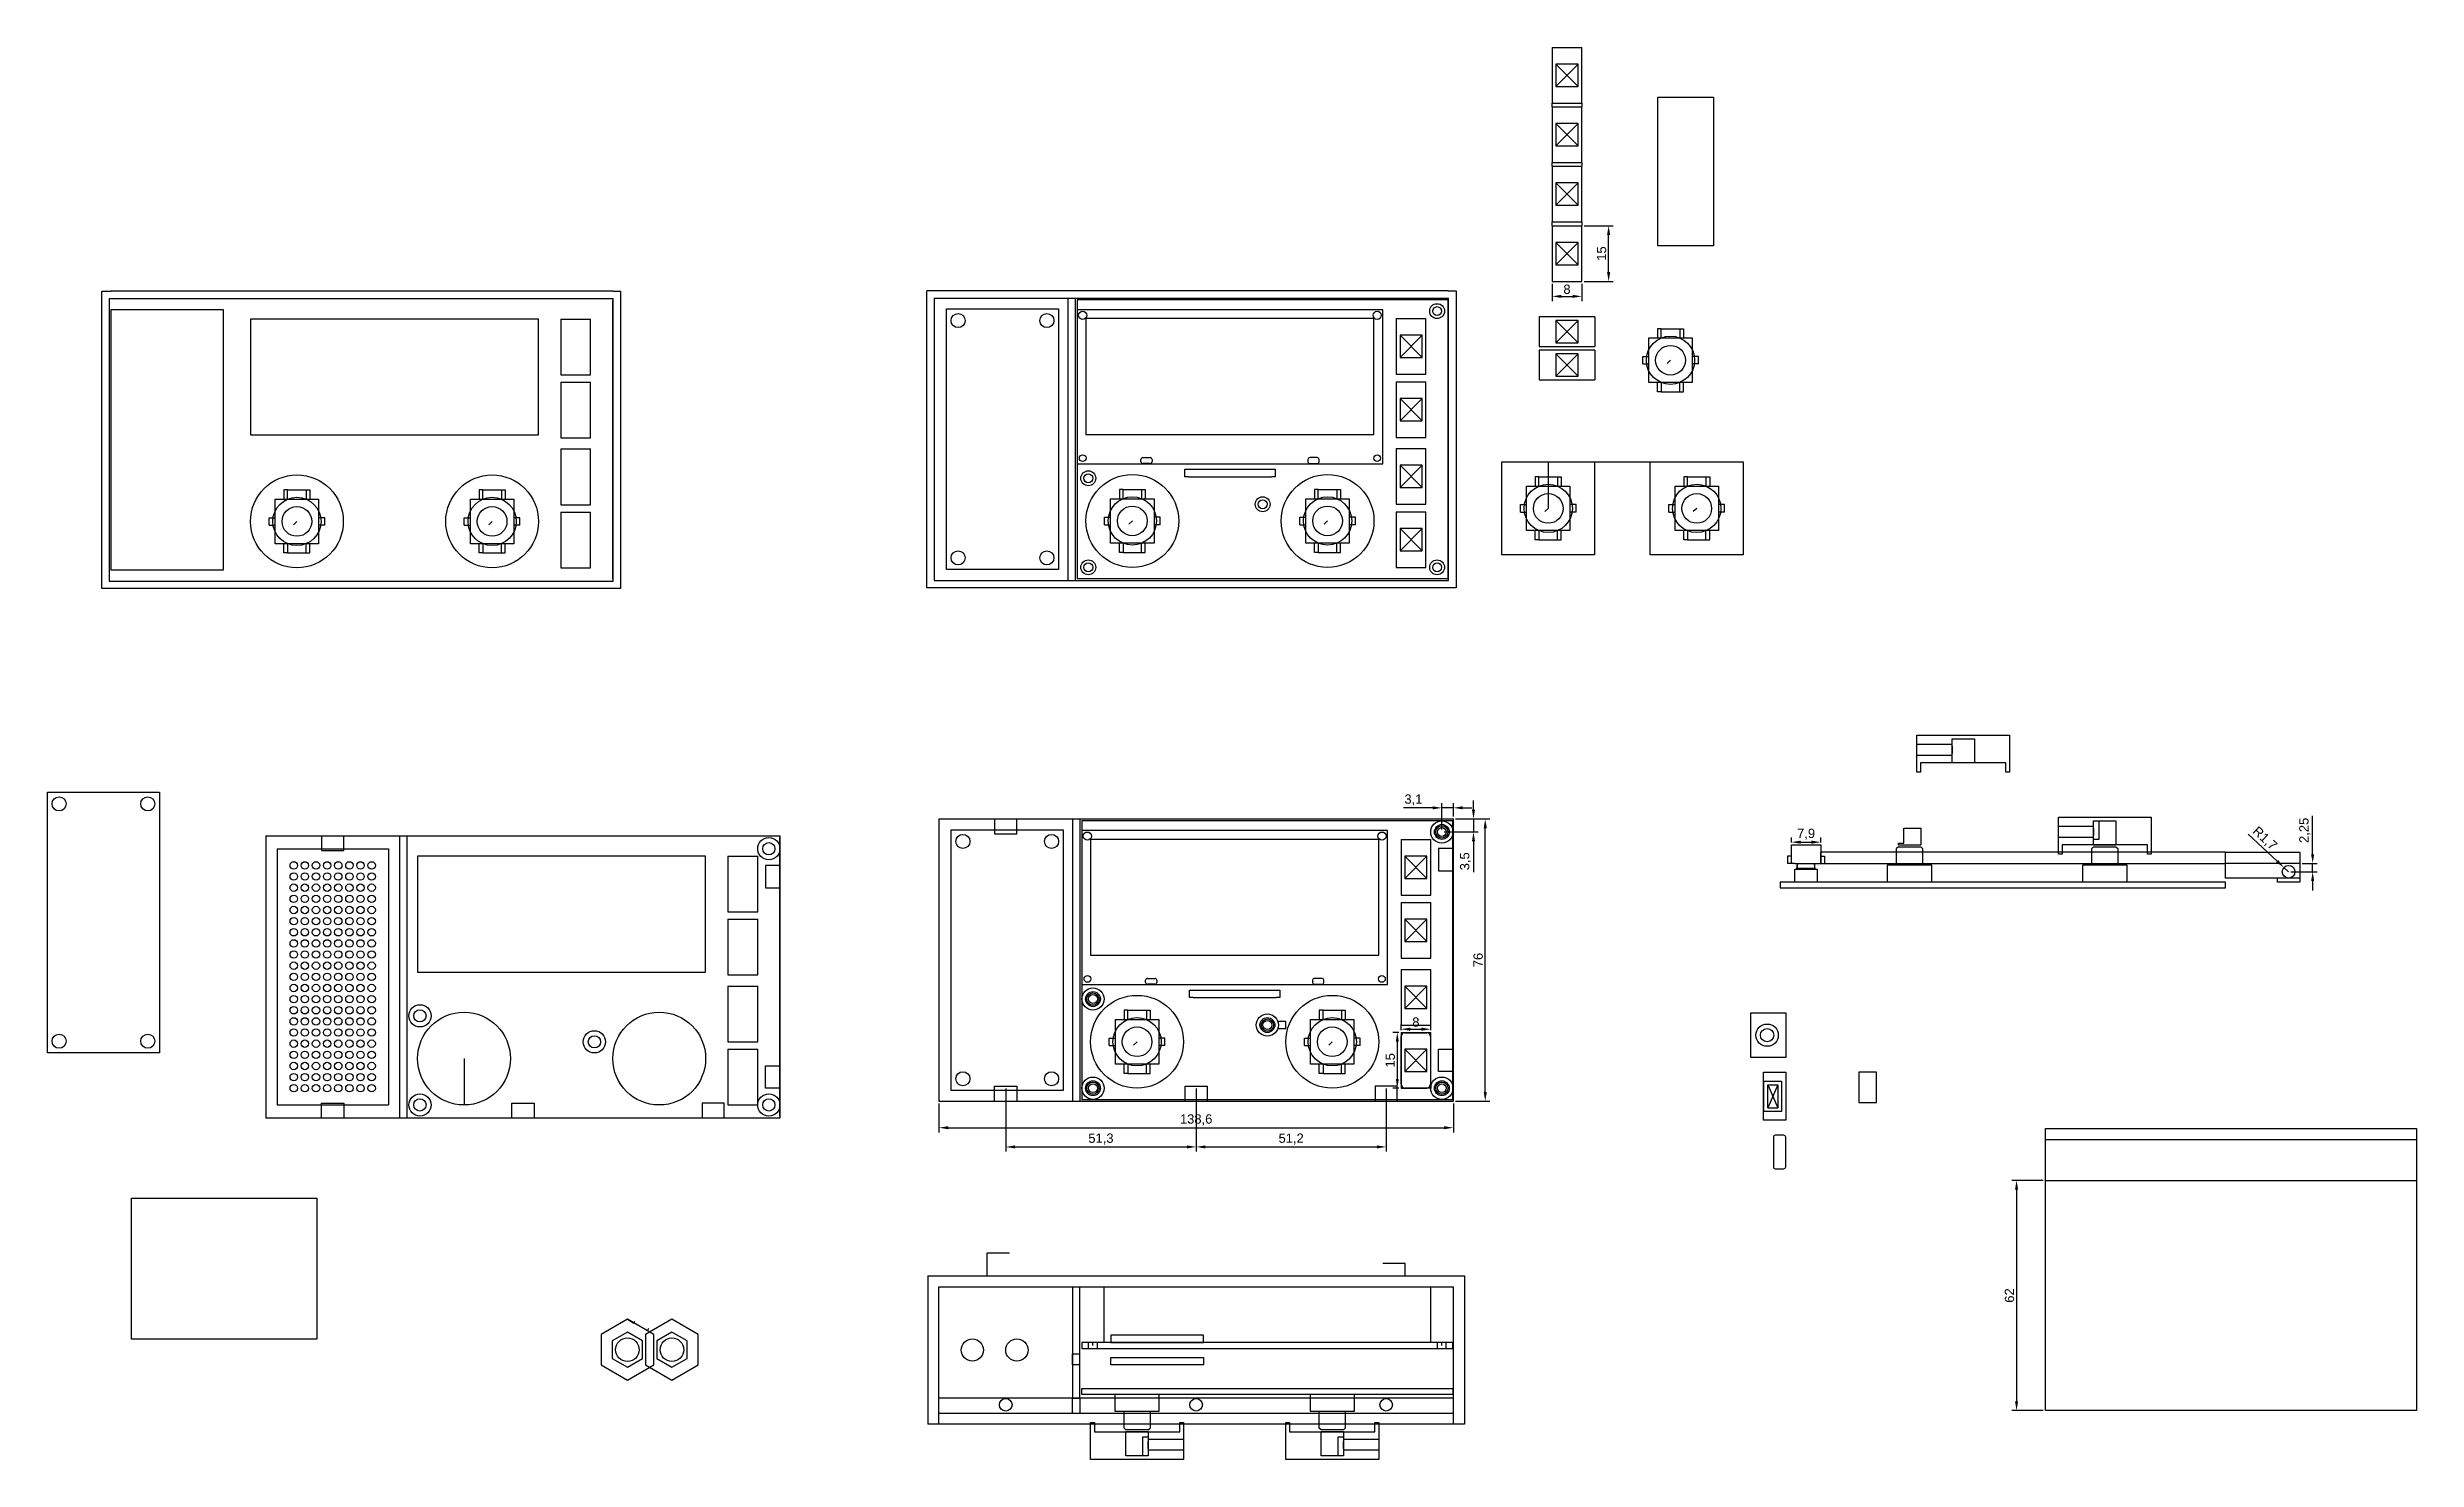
# Model space of a CAD drawing. Header units: millimetres. Extents: x 553 to 1191, y 572 to 952.
import ezdxf

# ---------------------------------------------------------------- set-up
doc = ezdxf.new("R2010")
doc.units = ezdxf.units.MM
doc.styles.get("Standard").update_dxf_attribs({"font": 'arial.ttf'})
doc.dimstyles.new('ISO-25', dxfattribs={"dimtxt": 2.5, "dimasz": 2.5, "dimexe": 1.25, "dimexo": 0.625, "dimtad": 1, "dimtxsty": 'Standard', "dimcen": 2.5, "dimadec": 0, "dimazin": 0, "dimtfac": 1, "dimtmove": 0, "dimatfit": 3, "dimfxl": 1, "dimarcsym": 0})

msp = doc.modelspace()

# ---------------------------------------------------------------- blocks, each defined once
blk = doc.blocks.new('*D1')
at = {"color": 0, "lineweight": -2, "transparency": 16777216}
for p, q in [((958.41, 888.7), (958.41, 884.04)), ((966.41, 888.7), (966.41, 884.04)), ((960.91, 885.29), (963.91, 885.29))]:
    blk.add_line(p, q, dxfattribs=at)
at = {"color": 0, "transparency": 16777216}
for points in [[(960.91, 885.71), (960.91, 884.88), (958.41, 885.29)], [(963.91, 885.71), (963.91, 884.88), (966.41, 885.29)]]:
    blk.add_solid(points, dxfattribs=at)
at = {"layer": 'Defpoints', "color": 0, "transparency": 16777216}
for p in [(958.41, 889.32), (966.41, 889.32), (966.41, 885.29)]:
    blk.add_point(p, dxfattribs=at)
at = {"color": 0, "transparency": 16777216, "insert": (962.41, 887.19), "char_height": 2.5, "attachment_point": 5}
blk.add_mtext('8', dxfattribs=at)
blk = doc.blocks.new('*D2')
at = {"color": 0, "lineweight": -2, "transparency": 16777216}
for p, q in [((967.04, 904.32), (974.88, 904.32)), ((973.63, 891.82), (973.63, 901.82)), ((967.04, 889.32), (974.88, 889.32))]:
    blk.add_line(p, q, dxfattribs=at)
at = {"color": 0, "transparency": 16777216}
for points in [[(973.21, 901.82), (974.05, 901.82), (973.63, 904.32)], [(973.21, 891.82), (974.05, 891.82), (973.63, 889.32)]]:
    blk.add_solid(points, dxfattribs=at)
at = {"layer": 'Defpoints', "color": 0, "transparency": 16777216}
for p in [(966.41, 904.32), (973.63, 904.32), (966.41, 889.32)]:
    blk.add_point(p, dxfattribs=at)
at = {"color": 0, "transparency": 16777216, "insert": (971.73, 896.82), "char_height": 2.5, "attachment_point": 5, "rotation": 90}
blk.add_mtext('15', dxfattribs=at)
blk = doc.blocks.new('*U3')
blk.add_circle((0, 0), 1)
blk = doc.blocks.new('*U4')
at = {"color": 0, "linetype": 'ByBlock', "lineweight": -2, "transparency": 16777216}
for p in [(0, 60), (0, 57), (3, 60), (3, 57), (6, 60), (6, 57), (9, 60), (9, 57), (12, 60), (12, 57), (15, 60), (15, 57), (18, 60), (18, 57), (21, 60), (21, 57), (0, 54), (0, 51), (3, 54), (3, 51), (6, 54), (6, 51), (9, 54), (9, 51), (12, 54), (12, 51), (15, 54), (15, 51), (18, 54), (18, 51), (21, 54), (21, 51), (0, 48), (0, 45), (3, 48), (3, 45), (6, 48), (6, 45), (9, 48), (9, 45), (12, 48), (12, 45), (15, 48), (15, 45), (18, 48), (18, 45), (21, 48), (21, 45), (0, 42), (0, 39), (3, 42), (3, 39), (6, 42), (6, 39), (9, 42), (9, 39), (12, 42), (12, 39), (15, 42), (15, 39), (18, 42), (18, 39), (21, 42), (21, 39), (0, 36), (0, 33), (3, 36), (3, 33), (6, 36), (6, 33), (9, 36), (9, 33), (12, 36), (12, 33), (15, 36), (15, 33), (18, 36), (18, 33), (21, 36), (21, 33), (0, 30), (0, 27), (3, 30), (3, 27), (6, 30), (6, 27), (9, 30), (9, 27), (12, 30), (12, 27), (15, 30), (15, 27), (18, 30), (18, 27), (21, 30), (21, 27), (0, 24), (0, 21), (3, 24), (3, 21), (6, 24), (6, 21), (9, 24), (9, 21), (12, 24), (12, 21), (15, 24), (15, 21), (18, 24), (18, 21), (21, 24), (21, 21), (0, 18), (0, 15), (0, 12), (3, 18), (3, 15), (3, 12), (6, 18), (6, 15), (6, 12), (9, 18), (9, 15), (9, 12), (12, 18), (12, 15), (12, 12), (15, 18), (15, 15), (15, 12), (18, 18), (18, 15), (18, 12), (21, 18), (21, 15), (21, 12), (0, 9), (0, 6), (3, 9), (3, 6), (6, 9), (6, 6), (9, 9), (9, 6), (12, 9), (12, 6), (15, 9), (15, 6), (18, 9), (18, 6), (21, 9), (21, 6), (0, 3), (0, 0), (3, 3), (3, 0), (6, 3), (6, 0), (9, 3), (9, 0), (12, 3), (12, 0), (15, 3), (15, 0), (18, 3), (18, 0), (21, 3), (21, 0)]:
    blk.add_blockref('*U3', p, dxfattribs=at)
blk = doc.blocks.new('*D5')
at = {"color": 0, "lineweight": -2, "transparency": 16777216}
for p, q in [((793.19, 667.97), (793.19, 660.19)), ((931.79, 667.97), (931.79, 660.19)), ((795.69, 661.44), (929.29, 661.44))]:
    blk.add_line(p, q, dxfattribs=at)
at = {"color": 0, "transparency": 16777216}
for points in [[(795.69, 661.86), (795.69, 661.03), (793.19, 661.44)], [(929.29, 661.86), (929.29, 661.03), (931.79, 661.44)]]:
    blk.add_solid(points, dxfattribs=at)
at = {"layer": 'Defpoints', "color": 0, "transparency": 16777216}
for p in [(793.19, 668.59), (931.79, 668.59), (931.79, 661.44)]:
    blk.add_point(p, dxfattribs=at)
at = {"color": 0, "transparency": 16777216, "insert": (862.49, 663.57), "char_height": 2.5, "attachment_point": 5}
blk.add_mtext('138,6', dxfattribs=at)
blk = doc.blocks.new('*D6')
at = {"color": 0, "lineweight": -2, "transparency": 16777216}
for p, q in [((932.41, 744.59), (941.63, 744.59)), ((940.38, 671.09), (940.38, 742.09)), ((932.41, 668.59), (941.63, 668.59))]:
    blk.add_line(p, q, dxfattribs=at)
at = {"color": 0, "transparency": 16777216}
for points in [[(939.97, 742.09), (940.8, 742.09), (940.38, 744.59)], [(939.97, 671.09), (940.8, 671.09), (940.38, 668.59)]]:
    blk.add_solid(points, dxfattribs=at)
at = {"layer": 'Defpoints', "color": 0, "transparency": 16777216}
for p in [(931.79, 744.59), (940.38, 744.59), (931.79, 668.59)]:
    blk.add_point(p, dxfattribs=at)
at = {"color": 0, "transparency": 16777216, "insert": (938.48, 706.59), "char_height": 2.5, "attachment_point": 5, "rotation": 90}
blk.add_mtext('76', dxfattribs=at)
blk = doc.blocks.new('*D7')
at = {"color": 0, "lineweight": -2, "transparency": 16777216}
for p, q in [((1163.32, 735.1), (1163.32, 745.41)), ((1157.45, 730.35), (1164.57, 730.35)), ((1160.45, 732.6), (1164.57, 732.6)), ((1163.32, 730.35), (1163.32, 732.6)), ((1163.32, 727.85), (1163.32, 725.35))]:
    blk.add_line(p, q, dxfattribs=at)
at = {"color": 0, "transparency": 16777216}
for points in [[(1162.9, 735.1), (1163.73, 735.1), (1163.32, 732.6)], [(1162.9, 727.85), (1163.73, 727.85), (1163.32, 730.35)]]:
    blk.add_solid(points, dxfattribs=at)
at = {"layer": 'Defpoints', "color": 0, "transparency": 16777216}
for p in [(1156.83, 730.35), (1159.83, 732.6), (1163.32, 732.6)]:
    blk.add_point(p, dxfattribs=at)
at = {"color": 0, "transparency": 16777216, "insert": (1161.19, 741.51), "char_height": 2.5, "attachment_point": 5, "rotation": 90}
blk.add_mtext('2,25', dxfattribs=at)
blk = doc.blocks.new('*D8')
at = {"color": 0, "lineweight": -2, "transparency": 16777216}
for p, q in [((1145.9, 740.48), (1153.75, 733.21)), ((1156.83, 730.35), (1155.58, 731.51))]:
    blk.add_line(p, q, dxfattribs=at)
at = {"color": 0, "transparency": 16777216}
blk.add_solid([(1154.03, 733.51), (1153.46, 732.9), (1155.58, 731.51)], dxfattribs=at)
at = {"layer": 'Defpoints', "color": 0, "transparency": 16777216}
for p in [(1155.58, 731.51), (1156.83, 730.35)]:
    blk.add_point(p, dxfattribs=at)
at = {"color": 0, "transparency": 16777216, "insert": (1150.35, 739.25), "char_height": 2.5, "attachment_point": 5, "rotation": 317.18889}
blk.add_mtext('R1,7', dxfattribs=at)
blk = doc.blocks.new('*D9')
at = {"color": 0, "lineweight": -2, "transparency": 16777216}
for p, q in [((811.19, 671.97), (811.19, 655.02)), ((862.49, 671.97), (862.49, 655.02)), ((813.69, 656.27), (859.99, 656.27))]:
    blk.add_line(p, q, dxfattribs=at)
at = {"color": 0, "transparency": 16777216}
for points in [[(813.69, 656.69), (813.69, 655.86), (811.19, 656.27)], [(859.99, 656.69), (859.99, 655.86), (862.49, 656.27)]]:
    blk.add_solid(points, dxfattribs=at)
at = {"layer": 'Defpoints', "color": 0, "transparency": 16777216}
for p in [(811.19, 672.59), (862.49, 672.59), (862.49, 656.27)]:
    blk.add_point(p, dxfattribs=at)
at = {"color": 0, "transparency": 16777216, "insert": (836.84, 658.4), "char_height": 2.5, "attachment_point": 5}
blk.add_mtext('51,3', dxfattribs=at)
blk = doc.blocks.new('*D10')
at = {"color": 0, "lineweight": -2, "transparency": 16777216}
for p, q in [((862.49, 671.97), (862.49, 655.02)), ((913.69, 671.97), (913.69, 655.02)), ((864.99, 656.27), (911.19, 656.27))]:
    blk.add_line(p, q, dxfattribs=at)
at = {"color": 0, "transparency": 16777216}
for points in [[(864.99, 656.69), (864.99, 655.86), (862.49, 656.27)], [(911.19, 656.69), (911.19, 655.86), (913.69, 656.27)]]:
    blk.add_solid(points, dxfattribs=at)
at = {"layer": 'Defpoints', "color": 0, "transparency": 16777216}
for p in [(862.49, 672.59), (913.69, 672.59), (913.69, 656.27)]:
    blk.add_point(p, dxfattribs=at)
at = {"color": 0, "transparency": 16777216, "insert": (888.09, 658.4), "char_height": 2.5, "attachment_point": 5}
blk.add_mtext('51,2', dxfattribs=at)
blk = doc.blocks.new('*D11')
at = {"color": 0, "lineweight": -2, "transparency": 16777216}
for p, q in [((926.19, 747.57), (918.37, 747.57)), ((928.69, 741.71), (928.69, 748.82)), ((931.79, 747.57), (928.69, 747.57)), ((931.79, 745.21), (931.79, 748.82)), ((934.29, 747.57), (936.79, 747.57))]:
    blk.add_line(p, q, dxfattribs=at)
at = {"color": 0, "transparency": 16777216}
for points in [[(926.19, 747.99), (926.19, 747.16), (928.69, 747.57)], [(934.29, 747.99), (934.29, 747.16), (931.79, 747.57)]]:
    blk.add_solid(points, dxfattribs=at)
at = {"layer": 'Defpoints', "color": 0, "transparency": 16777216}
for p in [(928.69, 747.57), (928.69, 741.09), (931.79, 744.59)]:
    blk.add_point(p, dxfattribs=at)
at = {"color": 0, "transparency": 16777216, "insert": (921.03, 749.7), "char_height": 2.5, "attachment_point": 5}
blk.add_mtext('3,1', dxfattribs=at)
blk = doc.blocks.new('*D12')
at = {"color": 0, "lineweight": -2, "transparency": 16777216}
for p, q in [((937.22, 747.09), (937.22, 749.59)), ((929.31, 741.09), (938.47, 741.09)), ((932.41, 744.59), (938.47, 744.59)), ((937.22, 744.59), (937.22, 741.09)), ((937.22, 738.59), (937.22, 730.27))]:
    blk.add_line(p, q, dxfattribs=at)
at = {"color": 0, "transparency": 16777216}
for points in [[(936.8, 747.09), (937.64, 747.09), (937.22, 744.59)], [(936.8, 738.59), (937.64, 738.59), (937.22, 741.09)]]:
    blk.add_solid(points, dxfattribs=at)
at = {"layer": 'Defpoints', "color": 0, "transparency": 16777216}
for p in [(928.69, 741.09), (931.79, 744.59), (937.22, 741.09)]:
    blk.add_point(p, dxfattribs=at)
at = {"color": 0, "transparency": 16777216, "insert": (935.09, 733.18), "char_height": 2.5, "attachment_point": 5, "rotation": 90}
blk.add_mtext('3,5', dxfattribs=at)
blk = doc.blocks.new('*D13')
at = {"color": 0, "lineweight": -2, "transparency": 16777216}
for p, q in [((1090.7, 647.27), (1082.29, 647.27)), ((1083.54, 644.77), (1083.54, 587.77)), ((1090.7, 585.27), (1082.29, 585.27))]:
    blk.add_line(p, q, dxfattribs=at)
at = {"color": 0, "transparency": 16777216}
for points in [[(1083.12, 644.77), (1083.96, 644.77), (1083.54, 647.27)], [(1083.12, 587.77), (1083.96, 587.77), (1083.54, 585.27)]]:
    blk.add_solid(points, dxfattribs=at)
at = {"layer": 'Defpoints', "color": 0, "transparency": 16777216}
for p in [(1091.33, 647.27), (1083.54, 585.27), (1091.33, 585.27)]:
    blk.add_point(p, dxfattribs=at)
at = {"color": 0, "transparency": 16777216, "insert": (1081.64, 616.27), "char_height": 2.5, "attachment_point": 5, "rotation": 90}
blk.add_mtext('62', dxfattribs=at)
blk = doc.blocks.new('*D14')
at = {"color": 0, "lineweight": -2, "transparency": 16777216}
for p, q in [((917.69, 687.71), (917.69, 689.22)), ((920.19, 687.97), (923.19, 687.97)), ((925.69, 687.71), (925.69, 689.22))]:
    blk.add_line(p, q, dxfattribs=at)
at = {"color": 0, "transparency": 16777216}
for points in [[(920.19, 688.39), (920.19, 687.56), (917.69, 687.97)], [(923.19, 688.39), (923.19, 687.56), (925.69, 687.97)]]:
    blk.add_solid(points, dxfattribs=at)
at = {"layer": 'Defpoints', "color": 0, "transparency": 16777216}
for p in [(917.69, 687.09), (925.69, 687.97), (925.69, 687.09)]:
    blk.add_point(p, dxfattribs=at)
at = {"color": 0, "transparency": 16777216, "insert": (921.69, 689.87), "char_height": 2.5, "attachment_point": 5}
blk.add_mtext('8', dxfattribs=at)
blk = doc.blocks.new('*D15')
at = {"color": 0, "lineweight": -2, "transparency": 16777216}
for p, q in [((917.06, 687.09), (915.44, 687.09)), ((916.69, 684.59), (916.69, 674.59)), ((917.06, 672.09), (915.44, 672.09))]:
    blk.add_line(p, q, dxfattribs=at)
at = {"color": 0, "transparency": 16777216}
for points in [[(916.27, 684.59), (917.11, 684.59), (916.69, 687.09)], [(916.27, 674.59), (917.11, 674.59), (916.69, 672.09)]]:
    blk.add_solid(points, dxfattribs=at)
at = {"layer": 'Defpoints', "color": 0, "transparency": 16777216}
for p in [(917.69, 687.09), (916.69, 672.09), (917.69, 672.09)]:
    blk.add_point(p, dxfattribs=at)
at = {"color": 0, "transparency": 16777216, "insert": (914.79, 679.59), "char_height": 2.5, "attachment_point": 5, "rotation": 90}
blk.add_mtext('15', dxfattribs=at)
blk = doc.blocks.new('*D16')
at = {"color": 0, "lineweight": -2, "transparency": 16777216}
for p, q in [((1022.88, 738.23), (1022.88, 739.58)), ((1025.38, 738.33), (1028.28, 738.33)), ((1030.78, 738.23), (1030.78, 739.58))]:
    blk.add_line(p, q, dxfattribs=at)
at = {"color": 0, "transparency": 16777216}
for points in [[(1025.38, 738.75), (1025.38, 737.92), (1022.88, 738.33)], [(1028.28, 738.75), (1028.28, 737.92), (1030.78, 738.33)]]:
    blk.add_solid(points, dxfattribs=at)
at = {"layer": 'Defpoints', "color": 0, "transparency": 16777216}
for p in [(1022.88, 737.6), (1030.78, 738.33), (1030.78, 737.6)]:
    blk.add_point(p, dxfattribs=at)
at = {"color": 0, "transparency": 16777216, "insert": (1026.83, 740.46), "char_height": 2.5, "attachment_point": 5}
blk.add_mtext('7,9', dxfattribs=at)

# ---------------------------------------------------------------- dimensions: what is measured, and where the dimension line sits
for base, p1, p2, picture, middle in [((973.629, 904.321), (966.412, 889.321), (966.412, 904.321), '*D2', (971.728, 896.821)), ((937.219, 741.087), (931.789, 744.587), (928.689, 741.087), '*D12', (935.091, 733.178)), ((940.383, 744.587), (931.789, 668.591), (931.789, 744.587), '*D6', (938.481, 706.589)), ((1163.318, 732.605), (1156.827, 730.355), (1159.827, 732.605), '*D7', (1161.19, 741.507)), ((916.689, 672.087), (917.689, 687.087), (917.689, 672.087), '*D15', (914.788, 679.587)), ((1083.541, 585.272), (1091.328, 647.272), (1091.328, 585.272), '*D13', (1081.639, 616.272))]:
    dim = msp.add_linear_dim(base=base, p1=p1, p2=p2, angle=90, dimstyle='ISO-25')
    dim.commit()
    dim.dimension.update_dxf_attribs({"geometry": picture, "text_midpoint": middle})
for base, p1, p2, picture, middle in [((966.412, 885.293), (958.412, 889.321), (966.412, 889.321), '*D1', (962.412, 887.195)), ((928.689, 747.575), (931.789, 744.587), (928.689, 741.087), '*D11', (921.031, 749.702)), ((1030.777, 738.335), (1022.877, 737.605), (1030.777, 737.605), '*D16', (1026.827, 740.462)), ((925.689, 687.973), (917.689, 687.087), (925.689, 687.087), '*D14', (921.689, 689.874)), ((862.489, 656.273), (811.189, 672.591), (862.489, 672.591), '*D9', (836.839, 658.4)), ((913.689, 656.273), (862.489, 672.591), (913.689, 672.591), '*D10', (888.089, 658.4)), ((931.789, 661.443), (793.189, 668.591), (931.789, 668.591), '*D5', (862.489, 663.571))]:
    dim = msp.add_linear_dim(base=base, p1=p1, p2=p2, dimstyle='ISO-25')
    dim.commit()
    dim.dimension.update_dxf_attribs({"geometry": picture, "text_midpoint": middle})
dim = msp.add_radius_dim(center=(1156.827, 730.355), mpoint=(1155.58, 731.51), dimstyle='ISO-25')
dim.commit()
dim.dimension.update_dxf_attribs({"geometry": '*D8', "text_midpoint": (1150.352, 739.253)})

# ---------------------------------------------------------------- linework, layer by layer
for p, q in [((958.412, 952.321), (966.412, 952.321)), ((958.412, 952.321), (958.412, 937.321)), ((966.412, 937.321), (966.412, 952.321)), ((965.412, 947.821), (959.412, 947.821)), ((959.412, 947.821), (959.412, 941.821)), ((965.412, 941.821), (959.412, 947.821)), ((959.412, 941.821), (965.412, 947.821)), ((965.412, 941.821), (965.412, 947.821)), ((959.412, 941.821), (965.412, 941.821)), ((986.906, 938.915), (1001.906, 938.915)), ((986.906, 898.915), (986.906, 938.915)), ((1001.906, 938.915), (1001.906, 898.915)), ((958.412, 936.321), (958.412, 937.321)), ((958.412, 937.321), (966.412, 937.321)), ((958.412, 937.321), (966.412, 937.321)), ((958.412, 936.321), (966.412, 936.321)), ((958.412, 936.321), (958.412, 921.321)), ((966.412, 937.321), (966.412, 936.321)), ((966.412, 921.321), (966.412, 936.321)), ((965.412, 931.821), (959.412, 931.821)), ((959.412, 931.821), (959.412, 925.821)), ((965.412, 925.821), (959.412, 931.821)), ((959.412, 925.821), (965.412, 931.821)), ((959.412, 925.821), (965.412, 925.821)), ((965.412, 925.821), (965.412, 931.821)), ((958.412, 920.321), (958.412, 921.321)), ((958.412, 921.321), (966.412, 921.321)), ((958.412, 921.321), (966.412, 921.321)), ((958.412, 920.321), (966.412, 920.321)), ((958.412, 920.321), (958.412, 905.321)), ((966.412, 921.321), (966.412, 920.321)), ((966.412, 905.321), (966.412, 920.321)), ((965.412, 915.821), (959.412, 915.821)), ((959.412, 915.821), (959.412, 909.821)), ((965.412, 909.821), (959.412, 915.821)), ((959.412, 909.821), (965.412, 915.821)), ((965.412, 909.821), (965.412, 915.821)), ((959.412, 909.821), (965.412, 909.821)), ((958.412, 904.321), (958.412, 905.321)), ((958.412, 905.321), (966.412, 905.321)), ((958.412, 905.321), (966.412, 905.321)), ((958.412, 904.321), (966.412, 904.321)), ((958.412, 904.321), (958.412, 889.321)), ((966.412, 905.321), (966.412, 904.321)), ((966.412, 889.321), (966.412, 904.321)), ((965.412, 899.821), (959.412, 899.821)), ((959.412, 899.821), (959.412, 893.821)), ((965.412, 893.821), (959.412, 899.821)), ((959.412, 893.821), (965.412, 899.821)), ((959.412, 893.821), (965.412, 893.821)), ((965.412, 893.821), (965.412, 899.821)), ((1001.906, 898.915), (986.906, 898.915)), ((958.412, 889.321), (966.412, 889.321)), ((567.627, 806.608), (567.627, 886.694)), ((567.627, 886.694), (570.127, 886.694)), ((569.627, 884.694), (705.427, 884.694)), ((569.627, 884.694), (569.627, 808.608)), ((705.327, 886.694), (570.127, 886.694)), ((570.127, 881.794), (600.327, 881.794)), ((570.127, 811.594), (570.127, 881.794)), ((600.327, 881.794), (600.327, 811.594)), ((705.327, 886.694), (707.427, 886.694)), ((705.327, 809.194), (705.327, 884.194)), ((705.427, 808.608), (705.427, 884.694)), ((707.427, 886.694), (707.427, 809.108)), ((930.418, 886.817), (789.918, 886.817)), ((789.918, 806.821), (789.918, 886.817)), ((791.918, 884.817), (930.518, 884.817)), ((791.918, 884.817), (791.918, 808.821)), ((795.218, 881.917), (825.418, 881.917)), ((795.218, 811.717), (795.218, 881.917)), ((825.418, 881.917), (825.418, 811.717)), ((827.918, 884.817), (827.918, 808.821)), ((829.918, 884.817), (829.918, 808.821)), ((830.418, 884.317), (830.418, 809.317)), ((930.418, 884.317), (830.418, 884.317)), ((912.778, 881.697), (830.418, 881.697)), ((830.418, 881.697), (830.418, 840.237)), ((912.778, 840.237), (912.778, 881.697)), ((930.418, 886.817), (932.518, 886.817)), ((930.418, 809.317), (930.418, 884.317)), ((930.518, 808.821), (930.518, 884.817)), ((932.518, 886.817), (932.518, 809.231)), ((685.307, 879.194), (607.707, 879.194)), ((607.707, 879.194), (607.707, 847.994)), ((685.307, 847.994), (685.307, 879.194)), ((691.327, 879.194), (699.327, 879.194)), ((691.327, 879.194), (691.327, 864.194)), ((699.327, 864.194), (699.327, 879.194)), ((910.398, 879.317), (832.798, 879.317)), ((832.798, 879.317), (832.798, 848.117)), ((910.398, 848.117), (910.398, 879.317)), ((916.418, 879.317), (924.418, 879.317)), ((916.418, 879.317), (916.418, 864.317)), ((923.418, 874.817), (917.418, 874.817)), ((917.418, 874.817), (917.418, 868.817)), ((923.418, 868.817), (917.418, 874.817)), ((917.418, 868.817), (923.418, 874.817)), ((923.418, 868.817), (923.418, 874.817)), ((924.418, 864.317), (924.418, 879.317)), ((969.89, 879.756), (954.89, 879.756)), ((954.89, 879.756), (954.89, 871.756)), ((959.39, 878.756), (959.39, 872.756)), ((965.39, 878.756), (959.39, 878.756)), ((959.39, 872.756), (965.39, 878.756)), ((959.39, 878.756), (965.39, 872.756)), ((965.39, 872.756), (965.39, 878.756)), ((969.89, 879.756), (969.89, 871.756)), ((987.799, 876.583), (986.799, 876.583)), ((986.799, 876.583), (986.799, 874.083)), ((987.799, 874.083), (987.799, 876.583)), ((987.799, 876.583), (992.799, 876.583)), ((992.799, 876.583), (992.799, 874.083)), ((992.799, 876.583), (993.799, 876.583)), ((993.799, 876.583), (993.799, 874.083)), ((917.418, 868.817), (923.418, 868.817)), ((954.89, 871.756), (969.89, 871.756)), ((969.912, 870.821), (954.912, 870.821)), ((954.912, 870.821), (954.912, 862.821)), ((959.39, 872.756), (965.39, 872.756)), ((959.412, 869.821), (959.412, 863.821)), ((965.412, 869.821), (959.412, 869.821)), ((959.412, 863.821), (965.412, 869.821)), ((959.412, 869.821), (965.412, 863.821)), ((965.412, 863.821), (965.412, 869.821)), ((969.912, 870.821), (969.912, 862.821)), ((982.799, 867.083), (982.799, 869.083)), ((982.799, 869.083), (984.449, 869.083)), ((984.449, 874.083), (996.149, 874.083)), ((984.449, 862.083), (984.449, 874.083)), ((996.149, 874.083), (996.149, 862.083)), ((997.799, 869.083), (996.149, 869.083)), ((997.799, 867.083), (997.799, 869.083)), ((691.327, 864.194), (699.327, 864.194)), ((691.327, 864.194), (699.327, 864.194)), ((691.327, 862.194), (699.327, 862.194)), ((691.327, 862.194), (691.327, 847.194)), ((699.327, 847.194), (699.327, 862.194)), ((916.418, 864.317), (924.418, 864.317)), ((916.418, 864.317), (924.418, 864.317)), ((916.418, 862.317), (924.418, 862.317)), ((916.418, 862.317), (916.418, 847.317)), ((924.418, 847.317), (924.418, 862.317)), ((954.912, 862.821), (969.912, 862.821)), ((959.412, 863.821), (965.412, 863.821)), ((982.799, 867.083), (984.449, 867.083)), ((996.149, 862.083), (984.449, 862.083)), ((986.799, 859.583), (986.799, 862.083)), ((987.799, 862.083), (987.799, 859.583)), ((990.299, 868.083), (989.383, 867.203)), ((992.799, 859.583), (992.799, 862.083)), ((993.799, 859.583), (993.799, 862.083)), ((997.799, 867.083), (996.149, 867.083)), ((923.418, 857.817), (917.418, 857.817)), ((917.418, 857.817), (917.418, 851.817)), ((923.418, 851.817), (917.418, 857.817)), ((917.418, 851.817), (923.418, 857.817)), ((923.418, 851.817), (923.418, 857.817)), ((987.799, 859.583), (986.799, 859.583)), ((987.799, 859.583), (992.799, 859.583)), ((992.799, 859.583), (993.799, 859.583)), ((917.418, 851.817), (923.418, 851.817)), ((607.707, 847.994), (685.307, 847.994)), ((691.327, 847.194), (699.327, 847.194)), ((691.327, 847.194), (699.327, 847.194)), ((691.327, 844.194), (699.327, 844.194)), ((691.327, 844.194), (691.327, 829.194)), ((699.327, 829.194), (699.327, 844.194)), ((832.798, 848.117), (910.398, 848.117)), ((916.418, 847.317), (924.418, 847.317)), ((916.418, 847.317), (924.418, 847.317)), ((916.418, 844.317), (924.418, 844.317)), ((916.418, 844.317), (916.418, 829.317)), ((924.418, 829.317), (924.418, 844.317)), ((830.418, 840.237), (912.778, 840.237)), ((847.598, 840.787), (847.598, 841.387)), ((848.098, 841.887), (850.098, 841.887)), ((850.098, 840.287), (848.098, 840.287)), ((850.598, 841.387), (850.598, 840.787)), ((859.398, 836.737), (859.398, 838.737)), ((859.398, 838.737), (883.798, 838.737)), ((860.398, 836.737), (859.398, 836.737)), ((860.398, 836.737), (882.798, 836.737)), ((883.798, 836.737), (882.798, 836.737)), ((883.798, 838.737), (883.798, 836.737)), ((892.598, 841.387), (892.598, 840.787)), ((895.098, 841.887), (893.098, 841.887)), ((893.098, 840.287), (895.098, 840.287)), ((895.598, 840.787), (895.598, 841.387)), ((923.418, 839.817), (917.418, 839.817)), ((917.418, 839.817), (917.418, 833.817)), ((923.418, 833.817), (917.418, 839.817)), ((917.418, 833.817), (923.418, 839.817)), ((923.418, 833.817), (923.418, 839.817)), ((944.862, 840.706), (969.862, 840.706)), ((944.862, 815.706), (944.862, 840.706)), ((954.862, 836.706), (953.862, 836.706)), ((953.862, 836.706), (953.862, 834.206)), ((954.862, 834.206), (954.862, 836.706)), ((954.862, 836.706), (959.862, 836.706)), ((957.362, 840.706), (957.362, 828.206)), ((959.862, 836.706), (959.862, 834.206)), ((959.862, 836.706), (960.862, 836.706)), ((960.862, 836.706), (960.862, 834.206)), ((969.862, 840.706), (969.862, 815.706)), ((969.862, 840.706), (984.862, 840.706)), ((984.862, 840.706), (1009.862, 840.706)), ((984.862, 815.706), (984.862, 840.706)), ((994.862, 836.706), (993.862, 836.706)), ((993.862, 836.706), (993.862, 834.206)), ((994.862, 834.206), (994.862, 836.706)), ((994.862, 836.706), (999.862, 836.706)), ((999.862, 836.706), (999.862, 834.206)), ((999.862, 836.706), (1000.862, 836.706)), ((1000.862, 836.706), (1000.862, 834.206)), ((1009.862, 840.706), (1009.862, 815.706)), ((614.357, 830.694), (626.057, 830.694)), ((614.357, 818.694), (614.357, 830.694)), ((617.707, 833.194), (616.707, 833.194)), ((616.707, 833.194), (616.707, 830.694)), ((617.707, 830.694), (617.707, 833.194)), ((617.707, 833.194), (622.707, 833.194)), ((622.707, 833.194), (622.707, 830.694)), ((622.707, 833.194), (623.707, 833.194)), ((623.707, 833.194), (623.707, 830.694)), ((626.057, 830.694), (626.057, 818.694)), ((666.957, 830.694), (678.657, 830.694)), ((666.957, 818.694), (666.957, 830.694)), ((670.307, 833.194), (669.307, 833.194)), ((669.307, 833.194), (669.307, 830.694)), ((670.307, 830.694), (670.307, 833.194)), ((670.307, 833.194), (675.307, 833.194)), ((675.307, 833.194), (675.307, 830.694)), ((675.307, 833.194), (676.307, 833.194)), ((676.307, 833.194), (676.307, 830.694)), ((678.657, 830.694), (678.657, 818.694)), ((839.448, 830.817), (851.148, 830.817)), ((839.448, 818.817), (839.448, 830.817)), ((842.798, 833.317), (841.798, 833.317)), ((841.798, 833.317), (841.798, 830.817)), ((842.798, 830.817), (842.798, 833.317)), ((842.798, 833.317), (847.798, 833.317)), ((847.798, 833.317), (847.798, 830.817)), ((847.798, 833.317), (848.798, 833.317)), ((848.798, 833.317), (848.798, 830.817)), ((851.148, 830.817), (851.148, 818.817)), ((892.048, 830.817), (903.748, 830.817)), ((892.048, 818.817), (892.048, 830.817)), ((895.398, 833.317), (894.398, 833.317)), ((894.398, 833.317), (894.398, 830.817)), ((895.398, 830.817), (895.398, 833.317)), ((895.398, 833.317), (900.398, 833.317)), ((900.398, 833.317), (900.398, 830.817)), ((900.398, 833.317), (901.398, 833.317)), ((901.398, 833.317), (901.398, 830.817)), ((903.748, 830.817), (903.748, 818.817)), ((917.418, 833.817), (923.418, 833.817)), ((951.512, 834.206), (963.212, 834.206)), ((951.512, 822.206), (951.512, 834.206)), ((963.212, 834.206), (963.212, 822.206)), ((991.512, 834.206), (1003.212, 834.206)), ((991.512, 822.206), (991.512, 834.206)), ((1003.212, 834.206), (1003.212, 822.206)), ((612.707, 823.694), (612.707, 825.694)), ((612.707, 825.694), (614.357, 825.694)), ((612.707, 823.694), (614.357, 823.694)), ((620.207, 824.694), (619.291, 823.814)), ((627.707, 825.694), (626.057, 825.694)), ((627.707, 823.694), (626.057, 823.694)), ((627.707, 823.694), (627.707, 825.694)), ((665.307, 823.694), (665.307, 825.694)), ((665.307, 825.694), (666.957, 825.694)), ((665.307, 823.694), (666.957, 823.694)), ((672.807, 824.694), (671.891, 823.814)), ((680.307, 825.694), (678.657, 825.694)), ((680.307, 823.694), (678.657, 823.694)), ((680.307, 823.694), (680.307, 825.694)), ((691.327, 829.194), (699.327, 829.194)), ((691.327, 829.194), (699.327, 829.194)), ((691.327, 827.194), (699.327, 827.194)), ((691.327, 827.194), (691.327, 812.194)), ((699.327, 812.194), (699.327, 827.194)), ((837.798, 823.817), (837.798, 825.817)), ((837.798, 825.817), (839.448, 825.817)), ((837.798, 823.817), (839.448, 823.817)), ((845.298, 824.817), (844.382, 823.937)), ((852.798, 825.817), (851.148, 825.817)), ((852.798, 823.817), (851.148, 823.817)), ((852.798, 823.817), (852.798, 825.817)), ((890.398, 823.817), (890.398, 825.817)), ((890.398, 825.817), (892.048, 825.817)), ((890.398, 823.817), (892.048, 823.817)), ((897.898, 824.817), (896.982, 823.937)), ((905.398, 825.817), (903.748, 825.817)), ((905.398, 823.817), (903.748, 823.817)), ((905.398, 823.817), (905.398, 825.817)), ((916.418, 829.317), (924.418, 829.317)), ((916.418, 829.317), (924.418, 829.317)), ((916.418, 827.317), (924.418, 827.317)), ((916.418, 827.317), (916.418, 812.317)), ((924.418, 812.317), (924.418, 827.317)), ((949.862, 827.206), (949.862, 829.206)), ((949.862, 829.206), (951.512, 829.206)), ((949.862, 827.206), (951.512, 827.206)), ((957.362, 828.206), (956.446, 827.326)), ((964.862, 829.206), (963.212, 829.206)), ((964.862, 827.206), (963.212, 827.206)), ((964.862, 827.206), (964.862, 829.206)), ((989.862, 827.206), (989.862, 829.206)), ((989.862, 829.206), (991.512, 829.206)), ((989.862, 827.206), (991.512, 827.206)), ((997.362, 828.206), (996.446, 827.326)), ((1004.862, 829.206), (1003.212, 829.206)), ((1004.862, 827.206), (1003.212, 827.206)), ((1004.862, 827.206), (1004.862, 829.206)), ((626.057, 818.694), (614.357, 818.694)), ((616.707, 816.194), (616.707, 818.694)), ((617.707, 818.694), (617.707, 816.194)), ((622.707, 816.194), (622.707, 818.694)), ((623.707, 816.194), (623.707, 818.694)), ((678.657, 818.694), (666.957, 818.694)), ((669.307, 816.194), (669.307, 818.694)), ((670.307, 818.694), (670.307, 816.194)), ((675.307, 816.194), (675.307, 818.694)), ((676.307, 816.194), (676.307, 818.694)), ((851.148, 818.817), (839.448, 818.817)), ((841.798, 816.317), (841.798, 818.817)), ((842.798, 818.817), (842.798, 816.317)), ((847.798, 816.317), (847.798, 818.817)), ((848.798, 816.317), (848.798, 818.817)), ((903.748, 818.817), (892.048, 818.817)), ((894.398, 816.317), (894.398, 818.817)), ((895.398, 818.817), (895.398, 816.317)), ((900.398, 816.317), (900.398, 818.817)), ((901.398, 816.317), (901.398, 818.817)), ((923.418, 822.817), (917.418, 822.817)), ((917.418, 822.817), (917.418, 816.817)), ((923.418, 816.817), (917.418, 822.817)), ((917.418, 816.817), (923.418, 822.817)), ((923.418, 816.817), (923.418, 822.817)), ((963.212, 822.206), (951.512, 822.206)), ((953.862, 819.706), (953.862, 822.206)), ((954.862, 819.706), (953.862, 819.706)), ((954.862, 822.206), (954.862, 819.706)), ((954.862, 819.706), (959.862, 819.706)), ((959.862, 819.706), (959.862, 822.206)), ((959.862, 819.706), (960.862, 819.706)), ((960.862, 819.706), (960.862, 822.206)), ((1003.212, 822.206), (991.512, 822.206)), ((993.862, 819.706), (993.862, 822.206)), ((994.862, 819.706), (993.862, 819.706)), ((994.862, 822.206), (994.862, 819.706)), ((994.862, 819.706), (999.862, 819.706)), ((999.862, 819.706), (999.862, 822.206)), ((999.862, 819.706), (1000.862, 819.706)), ((1000.862, 819.706), (1000.862, 822.206)), ((600.327, 811.594), (570.127, 811.594)), ((617.707, 816.194), (616.707, 816.194)), ((617.707, 816.194), (622.707, 816.194)), ((622.707, 816.194), (623.707, 816.194)), ((670.307, 816.194), (669.307, 816.194)), ((670.307, 816.194), (675.307, 816.194)), ((675.307, 816.194), (676.307, 816.194)), ((691.327, 812.194), (699.327, 812.194)), ((825.418, 811.717), (795.218, 811.717)), ((842.798, 816.317), (841.798, 816.317)), ((842.798, 816.317), (847.798, 816.317)), ((847.798, 816.317), (848.798, 816.317)), ((895.398, 816.317), (894.398, 816.317)), ((895.398, 816.317), (900.398, 816.317)), ((900.398, 816.317), (901.398, 816.317)), ((916.418, 812.317), (924.418, 812.317)), ((917.418, 816.817), (923.418, 816.817)), ((969.862, 815.706), (944.862, 815.706)), ((1009.862, 815.706), (984.862, 815.706)), ((570.127, 806.608), (567.627, 806.608)), ((569.627, 808.608), (705.427, 808.608)), ((707.427, 806.608), (570.127, 806.608)), ((707.427, 809.108), (707.427, 806.608)), ((932.518, 806.821), (789.918, 806.821)), ((791.918, 808.821), (930.518, 808.821)), ((830.418, 809.317), (930.418, 809.317)), ((932.518, 809.231), (932.518, 806.821)), ((1056.678, 767.178), (1081.678, 767.178)), ((1056.678, 757.178), (1056.678, 767.178)), ((1066.178, 759.678), (1066.178, 766.178)), ((1066.178, 766.178), (1072.178, 766.178)), ((1072.178, 766.178), (1072.178, 759.678)), ((1081.678, 767.178), (1081.678, 757.178)), ((1056.678, 764.678), (1066.178, 764.678)), ((1066.178, 761.678), (1056.678, 761.678)), ((1080.678, 759.678), (1057.678, 759.678)), ((1057.678, 759.678), (1057.678, 757.178)), ((1066.178, 764.178), (1066.178, 762.178)), ((1080.678, 757.178), (1080.678, 759.678)), ((1057.678, 757.178), (1056.678, 757.178)), ((1081.678, 757.178), (1080.678, 757.178)), ((552.973, 751.785), (583.173, 751.785)), ((552.973, 681.585), (552.973, 751.785)), ((583.173, 751.785), (583.173, 681.585)), ((793.189, 744.587), (931.789, 744.587)), ((793.189, 744.587), (793.189, 668.591)), ((796.489, 741.687), (826.689, 741.687)), ((796.489, 671.487), (796.489, 741.687)), ((808.189, 744.587), (808.189, 740.587)), ((808.189, 740.587), (814.189, 740.587)), ((814.189, 740.587), (814.189, 744.587)), ((826.689, 741.687), (826.689, 671.487)), ((829.189, 744.587), (829.189, 668.591)), ((831.189, 744.587), (831.189, 668.591)), ((831.689, 744.087), (831.689, 669.087)), ((931.689, 744.087), (831.689, 744.087)), ((914.049, 741.467), (831.689, 741.467)), ((831.689, 741.467), (831.689, 700.007)), ((914.049, 700.007), (914.049, 741.467)), ((931.689, 669.087), (931.689, 744.087)), ((931.789, 668.591), (931.789, 744.587)), ((1053.207, 742.105), (1057.707, 742.105)), ((1053.207, 738.105), (1053.207, 742.105)), ((1057.707, 742.105), (1057.707, 737.605)), ((1094.807, 745.105), (1119.807, 745.105)), ((1094.807, 735.105), (1094.807, 745.105)), ((1094.807, 742.605), (1104.307, 742.605)), ((1104.307, 737.605), (1104.307, 744.105)), ((1104.307, 744.105), (1110.307, 744.105)), ((1104.307, 742.105), (1104.307, 740.105)), ((1105.807, 744.105), (1110.307, 744.105)), ((1105.807, 739.105), (1105.807, 744.105)), ((1110.307, 744.105), (1110.307, 737.605)), ((1110.307, 744.105), (1110.307, 737.605)), ((1119.807, 745.105), (1119.807, 735.105)), ((611.85, 740.071), (750.45, 740.071)), ((611.85, 740.071), (611.85, 664.075)), ((614.85, 736.575), (614.85, 667.575)), ((614.85, 736.575), (644.85, 736.575)), ((626.85, 740.071), (626.85, 736.071)), ((626.85, 736.071), (632.85, 736.071)), ((632.85, 736.071), (632.85, 740.071)), ((644.85, 736.575), (644.85, 667.571)), ((647.85, 740.071), (647.85, 664.075)), ((649.85, 740.071), (649.85, 664.075)), ((730.33, 734.571), (652.73, 734.571)), ((652.73, 734.571), (652.73, 703.371)), ((730.33, 703.371), (730.33, 734.571)), ((736.35, 734.571), (744.35, 734.571)), ((736.35, 734.571), (736.35, 719.571)), ((744.35, 719.571), (744.35, 734.571)), ((750.35, 664.571), (750.35, 739.571)), ((750.45, 664.075), (750.45, 740.071)), ((911.669, 739.087), (834.069, 739.087)), ((834.069, 739.087), (834.069, 707.887)), ((911.669, 707.887), (911.669, 739.087)), ((917.689, 739.087), (925.689, 739.087)), ((917.689, 739.087), (917.689, 724.087)), ((924.689, 734.587), (918.689, 734.587)), ((918.689, 734.587), (918.689, 728.587)), ((924.689, 728.587), (918.689, 734.587)), ((918.689, 728.587), (924.689, 734.587)), ((924.689, 728.587), (924.689, 734.587)), ((925.689, 724.087), (925.689, 739.087)), ((931.789, 736.587), (927.789, 736.587)), ((927.789, 736.587), (927.789, 730.587)), ((1022.877, 734.605), (1021.827, 734.605)), ((1021.827, 734.605), (1021.827, 732.605)), ((1022.877, 735.605), (1022.877, 737.605)), ((1022.877, 737.605), (1030.777, 737.605)), ((1022.877, 732.605), (1022.877, 735.605)), ((1030.777, 737.605), (1030.777, 735.605)), ((1030.777, 732.605), (1030.777, 735.605)), ((1030.777, 734.605), (1031.827, 734.605)), ((1139.827, 735.605), (1030.827, 735.605)), ((1030.827, 735.605), (1030.827, 732.605)), ((1031.827, 734.605), (1031.827, 732.605)), ((1051.707, 737.105), (1051.207, 736.605)), ((1051.207, 732.105), (1051.207, 736.605)), ((1051.707, 737.605), (1051.707, 738.105)), ((1051.707, 738.105), (1053.207, 738.105)), ((1051.707, 737.605), (1057.707, 737.605)), ((1051.707, 737.105), (1057.707, 737.105)), ((1057.707, 737.105), (1058.207, 736.605)), ((1058.207, 736.605), (1058.207, 732.105)), ((1104.307, 739.605), (1094.807, 739.605)), ((1095.807, 735.105), (1094.807, 735.105)), ((1118.807, 737.605), (1095.807, 737.605)), ((1095.807, 737.605), (1095.807, 735.105)), ((1104.307, 737.105), (1103.807, 736.605)), ((1103.807, 732.105), (1103.807, 736.605)), ((1104.307, 737.605), (1104.307, 739.105)), ((1104.307, 739.105), (1105.807, 739.105)), ((1104.307, 737.605), (1110.307, 737.605)), ((1104.307, 737.105), (1110.307, 737.105)), ((1110.307, 737.105), (1110.807, 736.605)), ((1110.807, 736.605), (1110.807, 732.105)), ((1118.807, 735.105), (1118.807, 737.605)), ((1119.807, 735.105), (1118.807, 735.105)), ((1139.827, 732.605), (1139.827, 735.605)), ((1139.827, 735.605), (1159.827, 735.605)), ((1159.827, 735.605), (1159.827, 732.605)), ((750.45, 732.071), (746.45, 732.071)), ((746.45, 732.071), (746.45, 726.071)), ((918.689, 728.587), (924.689, 728.587)), ((927.789, 730.587), (931.789, 730.587)), ((1023.777, 732.605), (1021.827, 732.605)), ((1023.777, 732.605), (1031.827, 732.605)), ((1023.827, 727.605), (1023.827, 731.105)), ((1023.827, 731.105), (1029.827, 731.105)), ((1024.377, 731.105), (1024.527, 732.605)), ((1024.527, 731.105), (1024.527, 732.605)), ((1024.527, 732.605), (1029.127, 732.605)), ((1024.527, 731.305), (1029.127, 731.305)), ((1029.127, 732.605), (1029.127, 731.105)), ((1029.277, 731.105), (1029.127, 732.605)), ((1029.827, 731.105), (1029.827, 727.605)), ((1030.827, 732.605), (1139.827, 732.605)), ((1060.707, 732.105), (1048.707, 732.105)), ((1048.707, 732.105), (1048.707, 727.605)), ((1060.707, 727.605), (1060.707, 732.105)), ((1113.307, 732.105), (1101.307, 732.105)), ((1101.307, 732.105), (1101.307, 727.605)), ((1113.307, 727.605), (1113.307, 732.105)), ((1159.827, 732.605), (1139.827, 732.605)), ((1139.827, 728.605), (1139.827, 732.605)), ((1159.827, 728.605), (1139.827, 728.605)), ((1153.827, 727.605), (1153.827, 728.605)), ((1159.827, 732.605), (1159.827, 728.605)), ((1159.827, 728.605), (1159.827, 727.605)), ((746.45, 726.071), (750.45, 726.071)), ((917.689, 724.087), (925.689, 724.087)), ((917.689, 724.087), (925.689, 724.087)), ((917.689, 722.087), (925.689, 722.087)), ((917.689, 722.087), (917.689, 707.087)), ((925.689, 707.087), (925.689, 722.087)), ((1139.827, 727.605), (1019.827, 727.605)), ((1019.827, 727.605), (1019.827, 726.005)), ((1019.827, 726.005), (1139.827, 726.005)), ((1139.827, 726.005), (1139.827, 727.605)), ((1159.827, 727.605), (1153.827, 727.605)), ((736.35, 719.571), (744.35, 719.571)), ((736.35, 719.571), (744.35, 719.571)), ((736.35, 717.571), (744.35, 717.571)), ((736.35, 717.571), (736.35, 702.571)), ((744.35, 702.571), (744.35, 717.571)), ((924.689, 717.587), (918.689, 717.587)), ((918.689, 717.587), (918.689, 711.587)), ((924.689, 711.587), (918.689, 717.587)), ((918.689, 711.587), (924.689, 717.587)), ((924.689, 711.587), (924.689, 717.587)), ((918.689, 711.587), (924.689, 711.587)), ((652.73, 703.371), (730.33, 703.371)), ((736.35, 702.571), (744.35, 702.571)), ((736.35, 702.571), (744.35, 702.571)), ((834.069, 707.887), (911.669, 707.887)), ((917.689, 707.087), (925.689, 707.087)), ((917.689, 707.087), (925.689, 707.087)), ((917.689, 704.087), (925.689, 704.087)), ((917.689, 704.087), (917.689, 689.087)), ((925.689, 689.087), (925.689, 704.087)), ((736.35, 699.571), (744.35, 699.571)), ((736.35, 699.571), (736.35, 684.571)), ((744.35, 684.571), (744.35, 699.571)), ((831.689, 700.007), (914.049, 700.007)), ((848.869, 700.557), (848.869, 701.157)), ((849.369, 701.657), (851.369, 701.657)), ((851.369, 700.057), (849.369, 700.057)), ((851.869, 701.157), (851.869, 700.557)), ((860.669, 696.507), (860.669, 698.507)), ((860.669, 698.507), (885.069, 698.507)), ((861.669, 696.507), (860.669, 696.507)), ((861.669, 696.507), (884.069, 696.507)), ((885.069, 696.507), (884.069, 696.507)), ((885.069, 698.507), (885.069, 696.507)), ((893.869, 701.157), (893.869, 700.557)), ((896.369, 701.657), (894.369, 701.657)), ((894.369, 700.057), (896.369, 700.057)), ((896.869, 700.557), (896.869, 701.157)), ((924.689, 699.587), (918.689, 699.587)), ((918.689, 699.587), (918.689, 693.587)), ((924.689, 693.587), (918.689, 699.587)), ((918.689, 693.587), (924.689, 699.587)), ((924.689, 693.587), (924.689, 699.587)), ((840.719, 690.587), (852.419, 690.587)), ((840.719, 678.587), (840.719, 690.587)), ((844.069, 693.087), (843.069, 693.087)), ((843.069, 693.087), (843.069, 690.587)), ((844.069, 690.587), (844.069, 693.087)), ((844.069, 693.087), (849.069, 693.087)), ((849.069, 693.087), (849.069, 690.587)), ((849.069, 693.087), (850.069, 693.087)), ((850.069, 693.087), (850.069, 690.587)), ((852.419, 690.587), (852.419, 678.587)), ((886.689, 690.087), (884.518, 690.087)), ((886.689, 688.087), (886.689, 690.087)), ((893.319, 690.587), (905.019, 690.587)), ((893.319, 678.587), (893.319, 690.587)), ((896.669, 693.087), (895.669, 693.087)), ((895.669, 693.087), (895.669, 690.587)), ((896.669, 690.587), (896.669, 693.087)), ((896.669, 693.087), (901.669, 693.087)), ((901.669, 693.087), (901.669, 690.587)), ((901.669, 693.087), (902.669, 693.087)), ((902.669, 693.087), (902.669, 690.587)), ((905.019, 690.587), (905.019, 678.587)), ((918.689, 693.587), (924.689, 693.587)), ((1011.984, 680.368), (1011.984, 692.368)), ((1011.984, 692.368), (1021.334, 692.368)), ((1021.334, 692.368), (1021.334, 686.368)), ((736.35, 684.571), (744.35, 684.571)), ((736.35, 684.571), (744.35, 684.571)), ((839.069, 683.587), (839.069, 685.587)), ((839.069, 685.587), (840.719, 685.587)), ((839.069, 683.587), (840.719, 683.587)), ((846.569, 684.587), (845.654, 683.707)), ((854.069, 685.587), (852.419, 685.587)), ((854.069, 683.587), (852.419, 683.587)), ((854.069, 683.587), (854.069, 685.587)), ((886.689, 688.087), (884.518, 688.087)), ((891.669, 683.587), (891.669, 685.587)), ((891.669, 685.587), (893.319, 685.587)), ((891.669, 683.587), (893.319, 683.587)), ((899.169, 684.587), (898.254, 683.707)), ((906.669, 685.587), (905.019, 685.587)), ((906.669, 683.587), (905.019, 683.587)), ((906.669, 683.587), (906.669, 685.587)), ((917.689, 689.087), (925.689, 689.087)), ((917.689, 689.087), (925.689, 689.087)), ((917.689, 687.087), (925.689, 687.087)), ((917.689, 687.087), (917.689, 672.087)), ((917.739, 673.137), (917.739, 686.037)), ((918.739, 687.037), (924.639, 687.037)), ((925.639, 686.037), (925.639, 673.137)), ((925.689, 673.087), (925.689, 687.087)), ((1021.334, 686.368), (1021.334, 680.368)), ((583.173, 681.585), (552.973, 681.585)), ((665.23, 680.071), (665.23, 667.571)), ((736.35, 682.571), (744.35, 682.571)), ((736.35, 682.571), (736.35, 667.571)), ((744.35, 667.571), (744.35, 682.571)), ((746.45, 672.075), (746.45, 678.075)), ((746.45, 678.075), (750.45, 678.075)), ((852.419, 678.587), (840.719, 678.587)), ((843.069, 676.087), (843.069, 678.587)), ((844.069, 678.587), (844.069, 676.087)), ((849.069, 676.087), (849.069, 678.587)), ((850.069, 676.087), (850.069, 678.587)), ((905.019, 678.587), (893.319, 678.587)), ((895.669, 676.087), (895.669, 678.587)), ((896.669, 678.587), (896.669, 676.087)), ((901.669, 676.087), (901.669, 678.587)), ((902.669, 676.087), (902.669, 678.587)), ((924.689, 682.587), (918.689, 682.587)), ((918.689, 682.587), (918.689, 676.587)), ((924.689, 676.587), (918.689, 682.587)), ((918.689, 676.587), (924.689, 682.587)), ((924.689, 676.587), (924.689, 682.587)), ((927.789, 676.591), (927.789, 682.591)), ((927.789, 682.591), (931.789, 682.591)), ((1021.334, 680.368), (1011.984, 680.368)), ((750.45, 672.075), (746.45, 672.075)), ((826.689, 671.487), (796.489, 671.487)), ((808.189, 668.591), (808.189, 672.591)), ((808.189, 672.591), (814.189, 672.591)), ((814.189, 672.591), (814.189, 668.591)), ((844.069, 676.087), (843.069, 676.087)), ((844.069, 676.087), (849.069, 676.087)), ((849.069, 676.087), (850.069, 676.087)), ((859.489, 668.591), (859.489, 672.591)), ((859.489, 672.591), (865.489, 672.591)), ((865.489, 672.591), (865.489, 668.591)), ((896.669, 676.087), (895.669, 676.087)), ((896.669, 676.087), (901.669, 676.087)), ((901.669, 676.087), (902.669, 676.087)), ((916.689, 672.591), (910.689, 672.591)), ((910.689, 672.591), (910.689, 668.591)), ((916.689, 668.591), (916.689, 672.591)), ((917.689, 672.087), (924.689, 672.087)), ((918.689, 676.587), (924.689, 676.587)), ((924.639, 672.137), (918.739, 672.137)), ((925.689, 672.087), (924.689, 672.087)), ((925.689, 673.087), (925.689, 672.087)), ((931.789, 676.591), (927.789, 676.591)), ((1045.766, 676.431), (1041.066, 676.431)), ((1041.066, 676.431), (1041.066, 668.231)), ((1045.766, 668.231), (1045.766, 676.431)), ((611.85, 664.075), (750.45, 664.075)), ((611.85, 664.075), (647.85, 664.075)), ((614.85, 667.575), (644.85, 667.575)), ((626.85, 664.075), (626.85, 668.075)), ((626.85, 668.075), (632.85, 668.075)), ((632.85, 668.075), (632.85, 664.075)), ((678.15, 664.075), (678.15, 668.075)), ((678.15, 668.075), (684.15, 668.075)), ((684.15, 668.075), (684.15, 664.075)), ((735.35, 668.075), (729.35, 668.075)), ((729.35, 668.075), (729.35, 664.075)), ((735.35, 664.075), (735.35, 668.075)), ((736.35, 667.571), (744.35, 667.571)), ((793.189, 668.591), (931.789, 668.591)), ((793.189, 668.591), (829.189, 668.591)), ((831.689, 669.087), (931.689, 669.087)), ((1041.066, 668.231), (1045.766, 668.231)), ((1091.328, 585.272), (1091.328, 661.272)), ((1091.328, 661.272), (1191.328, 661.272)), ((1091.328, 658.272), (1191.328, 658.272)), ((1191.328, 661.272), (1191.328, 585.272)), ((1091.328, 647.272), (1191.328, 647.272)), ((575.607, 642.521), (625.607, 642.521)), ((575.607, 604.521), (575.607, 642.521)), ((625.607, 642.521), (625.607, 604.521)), ((806.189, 621.591), (806.189, 627.798)), ((806.189, 627.798), (812.189, 627.798)), ((790.189, 621.591), (934.789, 621.591)), ((790.189, 621.591), (790.189, 581.591)), ((918.789, 624.857), (912.789, 624.857)), ((918.789, 621.591), (918.789, 624.857)), ((934.789, 621.591), (934.789, 581.591)), ((793.189, 581.591), (793.189, 618.591)), ((793.189, 618.591), (931.789, 618.591)), ((829.189, 618.591), (829.189, 588.591)), ((831.189, 588.591), (831.189, 618.591)), ((837.689, 603.591), (837.689, 618.591)), ((925.689, 603.591), (925.689, 618.591)), ((931.789, 581.591), (931.789, 618.591)), ((625.607, 604.521), (575.607, 604.521)), ((829.189, 597.591), (829.189, 600.591)), ((829.189, 600.591), (831.189, 600.591)), ((931.689, 603.591), (831.689, 603.591)), ((831.689, 603.591), (831.689, 601.991)), ((831.689, 601.991), (931.689, 601.991)), ((833.489, 601.991), (833.489, 603.591)), ((834.689, 602.791), (834.689, 603.591)), ((835.889, 601.991), (835.889, 603.591)), ((864.489, 605.591), (839.489, 605.591)), ((839.489, 605.591), (839.489, 603.591)), ((839.489, 603.591), (864.489, 603.591)), ((864.489, 603.591), (864.489, 605.591)), ((927.489, 601.991), (927.489, 603.591)), ((928.689, 602.791), (928.689, 603.591)), ((929.889, 601.991), (929.889, 603.591)), ((931.689, 601.991), (931.689, 603.591)), ((831.189, 597.591), (829.189, 597.591)), ((839.489, 599.591), (864.489, 599.591)), ((839.489, 597.591), (839.489, 599.591)), ((864.489, 597.591), (839.489, 597.591)), ((864.489, 599.591), (864.489, 597.591)), ((931.789, 588.591), (793.189, 588.591)), ((829.189, 584.591), (829.189, 588.591)), ((829.189, 588.591), (831.189, 588.591)), ((831.189, 588.591), (831.189, 584.591)), ((831.689, 589.591), (831.689, 591.191)), ((831.689, 591.191), (931.689, 591.191)), ((931.689, 589.591), (831.689, 589.591)), ((840.569, 589.591), (840.569, 585.091)), ((852.569, 585.091), (852.569, 589.591)), ((893.169, 589.591), (893.169, 585.091)), ((905.169, 585.091), (905.169, 589.591)), ((931.689, 591.191), (931.689, 589.591)), ((931.789, 584.591), (931.789, 588.591)), ((934.789, 581.591), (790.189, 581.591)), ((793.189, 581.591), (793.189, 584.591)), ((793.189, 584.591), (931.789, 584.591)), ((834.069, 572.091), (834.069, 582.091)), ((834.069, 582.091), (835.069, 582.091)), ((835.069, 582.091), (835.069, 579.591)), ((840.569, 585.091), (852.569, 585.091)), ((843.069, 580.591), (843.069, 585.091)), ((850.069, 585.091), (850.069, 580.591)), ((858.069, 579.591), (858.069, 582.091)), ((858.069, 582.091), (859.069, 582.091)), ((859.069, 582.091), (859.069, 572.091)), ((886.669, 572.091), (886.669, 582.091)), ((886.669, 582.091), (887.669, 582.091)), ((887.669, 582.091), (887.669, 579.591)), ((893.169, 585.091), (905.169, 585.091)), ((895.669, 580.591), (895.669, 585.091)), ((902.669, 585.091), (902.669, 580.591)), ((910.669, 579.591), (910.669, 582.091)), ((910.669, 582.091), (911.669, 582.091)), ((911.669, 582.091), (911.669, 572.091)), ((931.789, 581.591), (931.789, 584.591)), ((1191.328, 585.272), (1091.328, 585.272)), ((835.069, 579.591), (858.069, 579.591)), ((843.569, 580.091), (843.069, 580.591)), ((849.569, 580.091), (843.569, 580.091)), ((843.569, 573.091), (843.569, 579.591)), ((849.569, 579.591), (843.569, 579.591)), ((843.569, 573.091), (843.569, 579.591)), ((849.569, 578.091), (848.069, 578.091)), ((848.069, 578.091), (848.069, 573.091)), ((849.569, 580.091), (850.069, 580.591)), ((849.569, 579.591), (849.569, 578.091)), ((849.569, 579.591), (849.569, 573.091)), ((849.569, 577.591), (859.069, 577.591)), ((849.569, 575.091), (849.569, 577.091)), ((859.069, 574.591), (849.569, 574.591)), ((887.669, 579.591), (910.669, 579.591)), ((896.169, 580.091), (895.669, 580.591)), ((902.169, 580.091), (896.169, 580.091)), ((896.169, 573.091), (896.169, 579.591)), ((902.169, 579.591), (896.169, 579.591)), ((896.169, 573.091), (896.169, 579.591)), ((902.169, 578.091), (900.669, 578.091)), ((900.669, 578.091), (900.669, 573.091)), ((902.169, 580.091), (902.669, 580.591)), ((902.169, 579.591), (902.169, 578.091)), ((902.169, 579.591), (902.169, 573.091)), ((902.169, 577.591), (911.669, 577.591)), ((902.169, 575.091), (902.169, 577.091)), ((911.669, 574.591), (902.169, 574.591)), ((859.069, 572.091), (834.069, 572.091)), ((848.069, 573.091), (843.569, 573.091)), ((849.569, 573.091), (843.569, 573.091)), ((911.669, 572.091), (886.669, 572.091)), ((900.669, 573.091), (896.169, 573.091)), ((902.169, 573.091), (896.169, 573.091))]:
    msp.add_line(p, q)
at = {"ltscale": 0.1, "transparency": 33554687}
for p, q in [((1015.334, 663.468), (1015.334, 676.368)), ((1015.334, 676.368), (1021.334, 676.368)), ((1015.484, 674.018), (1020.184, 674.018)), ((1015.484, 665.818), (1015.484, 674.018)), ((1016.484, 666.818), (1016.484, 673.018)), ((1016.484, 673.018), (1019.184, 673.018)), ((1019.184, 673.018), (1016.484, 666.818)), ((1016.484, 673.018), (1019.184, 666.818)), ((1019.184, 673.018), (1019.184, 666.818)), ((1020.184, 674.018), (1020.184, 665.818)), ((1021.334, 676.368), (1021.334, 663.468)), ((1020.184, 665.818), (1015.484, 665.818)), ((1016.484, 666.818), (1019.184, 666.818)), ((1021.334, 663.468), (1015.334, 663.468)), ((1018.034, 658.918), (1018.034, 650.918)), ((1020.834, 659.418), (1018.534, 659.418)), ((1021.334, 650.918), (1021.334, 658.918)), ((1018.534, 650.418), (1020.834, 650.418)), ((709.253, 609.865), (710.985, 608.865)), ((710.985, 608.865), (711.25, 609.324)), ((714.621, 606.766), (715.042, 607.496))]:
    msp.add_line(p, q, dxfattribs=at)
for points in [[(709.253, 609.865), (702.153, 605.766), (702.153, 597.568), (709.253, 593.468), (716.353, 597.568), (716.353, 605.766)], [(721.253, 609.865), (714.153, 605.766), (714.153, 597.568), (721.253, 593.468), (728.353, 597.568), (728.353, 605.766)], [(709.253, 606.401), (705.153, 604.034), (705.153, 599.3), (709.253, 596.932), (713.353, 599.3), (713.353, 604.034)], [(721.253, 606.401), (717.153, 604.034), (717.153, 599.3), (721.253, 596.932), (725.353, 599.3), (725.353, 604.034)]]:
    msp.add_lwpolyline(points, close=True, dxfattribs=at)
for centre, radius in [((831.918, 880.197), 1.1), ((911.278, 880.197), 1.1), ((927.418, 881.317), 2), ((927.418, 881.317), 1.2), ((798.368, 878.767), 1.9), ((822.268, 878.767), 1.9), ((990.299, 868.083), 6.5), ((990.299, 868.083), 4), ((831.918, 841.737), 0.9), ((911.278, 841.737), 0.9), ((620.207, 824.694), 12.5), ((672.807, 824.694), 12.5), ((833.418, 836.317), 2), ((833.418, 836.317), 1.2), ((845.298, 824.817), 12.5), ((897.898, 824.817), 12.5), ((620.207, 824.694), 6.5), ((672.807, 824.694), 6.5), ((845.298, 824.817), 6.5), ((880.418, 829.317), 2), ((880.418, 829.317), 1.2), ((897.898, 824.817), 6.5), ((957.362, 828.206), 6.5), ((957.362, 828.206), 4), ((997.362, 828.206), 6.5), ((997.362, 828.206), 4), ((620.207, 824.694), 4), ((672.807, 824.694), 4), ((845.298, 824.817), 4), ((897.898, 824.817), 4), ((798.368, 814.867), 1.9), ((822.268, 814.867), 1.9), ((833.418, 812.317), 2), ((833.418, 812.317), 1.2), ((927.418, 812.317), 2), ((927.418, 812.317), 1.2), ((556.123, 748.635), 1.9), ((580.023, 748.635), 1.9), ((833.189, 739.967), 1.1), ((912.549, 739.967), 1.1), ((928.689, 741.087), 2), ((928.689, 741.087), 1.2), ((799.639, 738.537), 1.9), ((823.539, 738.537), 1.9), ((1156.827, 730.355), 1.7), ((833.189, 701.507), 0.9), ((912.549, 701.507), 0.9), ((834.689, 696.087), 2), ((834.689, 696.087), 1.2), ((846.569, 684.587), 12.5), ((899.169, 684.587), 12.5), ((665.23, 680.071), 12.5), ((717.83, 680.071), 12.5), ((846.569, 684.587), 6.5), ((881.689, 689.087), 2), ((881.689, 689.087), 1.2), ((899.169, 684.587), 6.5), ((556.123, 684.735), 1.9), ((580.023, 684.735), 1.9), ((846.569, 684.587), 4), ((899.169, 684.587), 4), ((1016.334, 686.368), 3), ((1016.334, 686.368), 1.8), ((799.639, 674.637), 1.9), ((823.539, 674.637), 1.9), ((834.689, 672.087), 2), ((834.689, 672.087), 1.2), ((928.689, 672.087), 2), ((928.689, 672.087), 1.2), ((709.253, 601.667), 3.175), ((721.253, 601.667), 3.175), ((802.189, 601.591), 3), ((814.189, 601.591), 3), ((811.189, 586.841), 1.7), ((862.489, 586.841), 1.7), ((913.689, 586.841), 1.7)]:
    msp.add_circle(centre, radius)
at = {"color": 32, "true_color": 0xcd6928}
for centre, radius in [((928.689, 741.087), 3), ((928.689, 741.087), 1.65), ((747.35, 736.571), 3), ((747.35, 736.571), 1.65), ((834.689, 696.087), 3), ((834.689, 696.087), 1.65), ((653.35, 691.571), 3), ((653.35, 691.571), 1.65), ((881.689, 689.087), 3), ((881.689, 689.087), 1.65), ((700.35, 684.571), 3), ((700.35, 684.571), 1.65), ((653.35, 667.571), 3), ((747.35, 667.571), 3), ((834.689, 672.087), 3), ((834.689, 672.087), 1.65), ((928.689, 672.087), 3), ((928.689, 672.087), 1.65), ((653.35, 667.571), 1.65), ((747.35, 667.571), 1.65)]:
    msp.add_circle(centre, radius, dxfattribs=at)
for centre, radius, start, end in [((848.098, 841.387), 0.5, 90, 180), ((848.098, 840.787), 0.5, 180, 270), ((850.098, 841.387), 0.5, 0, 90), ((850.098, 840.787), 0.5, 270, 0), ((893.098, 841.387), 0.5, 90, 180), ((893.098, 840.787), 0.5, 180, 270), ((895.098, 841.387), 0.5, 0, 90), ((895.098, 840.787), 0.5, 270, 0), ((849.369, 701.157), 0.5, 90, 180), ((849.369, 700.557), 0.5, 180, 270), ((851.369, 701.157), 0.5, 0, 90), ((851.369, 700.557), 0.5, 270, 0), ((894.369, 701.157), 0.5, 90, 180), ((894.369, 700.557), 0.5, 180, 270), ((896.369, 701.157), 0.5, 0, 90), ((896.369, 700.557), 0.5, 270, 0), ((918.739, 686.037), 1, 90, 180), ((924.639, 686.037), 1, 0, 90), ((918.739, 673.137), 1, 180, 270), ((924.639, 673.137), 1, 270, 0), ((924.689, 673.087), 1, 270, 360)]:
    msp.add_arc(centre, radius, start, end)
at = {"ltscale": 0.1, "transparency": 33554687}
for centre, start, end in [((1018.534, 658.918), 90, 180), ((1020.834, 658.918), 0, 90), ((1018.534, 650.918), 180, 270), ((1020.834, 650.918), 270, 0)]:
    msp.add_arc(centre, 0.5, start, end, dxfattribs=at)

# ---------------------------------------------------------------- block references
msp.add_blockref('*U4', (619.35, 672.075))

msp.set_redraw_order([(e.dxf.handle, doc.entitydb.next_handle()) for e in msp.query("TEXT MTEXT ATTDEF DIMENSION ARC_DIMENSION")])  # texts and dimensions are drawn at this point

doc.saveas('drawing.dxf')
